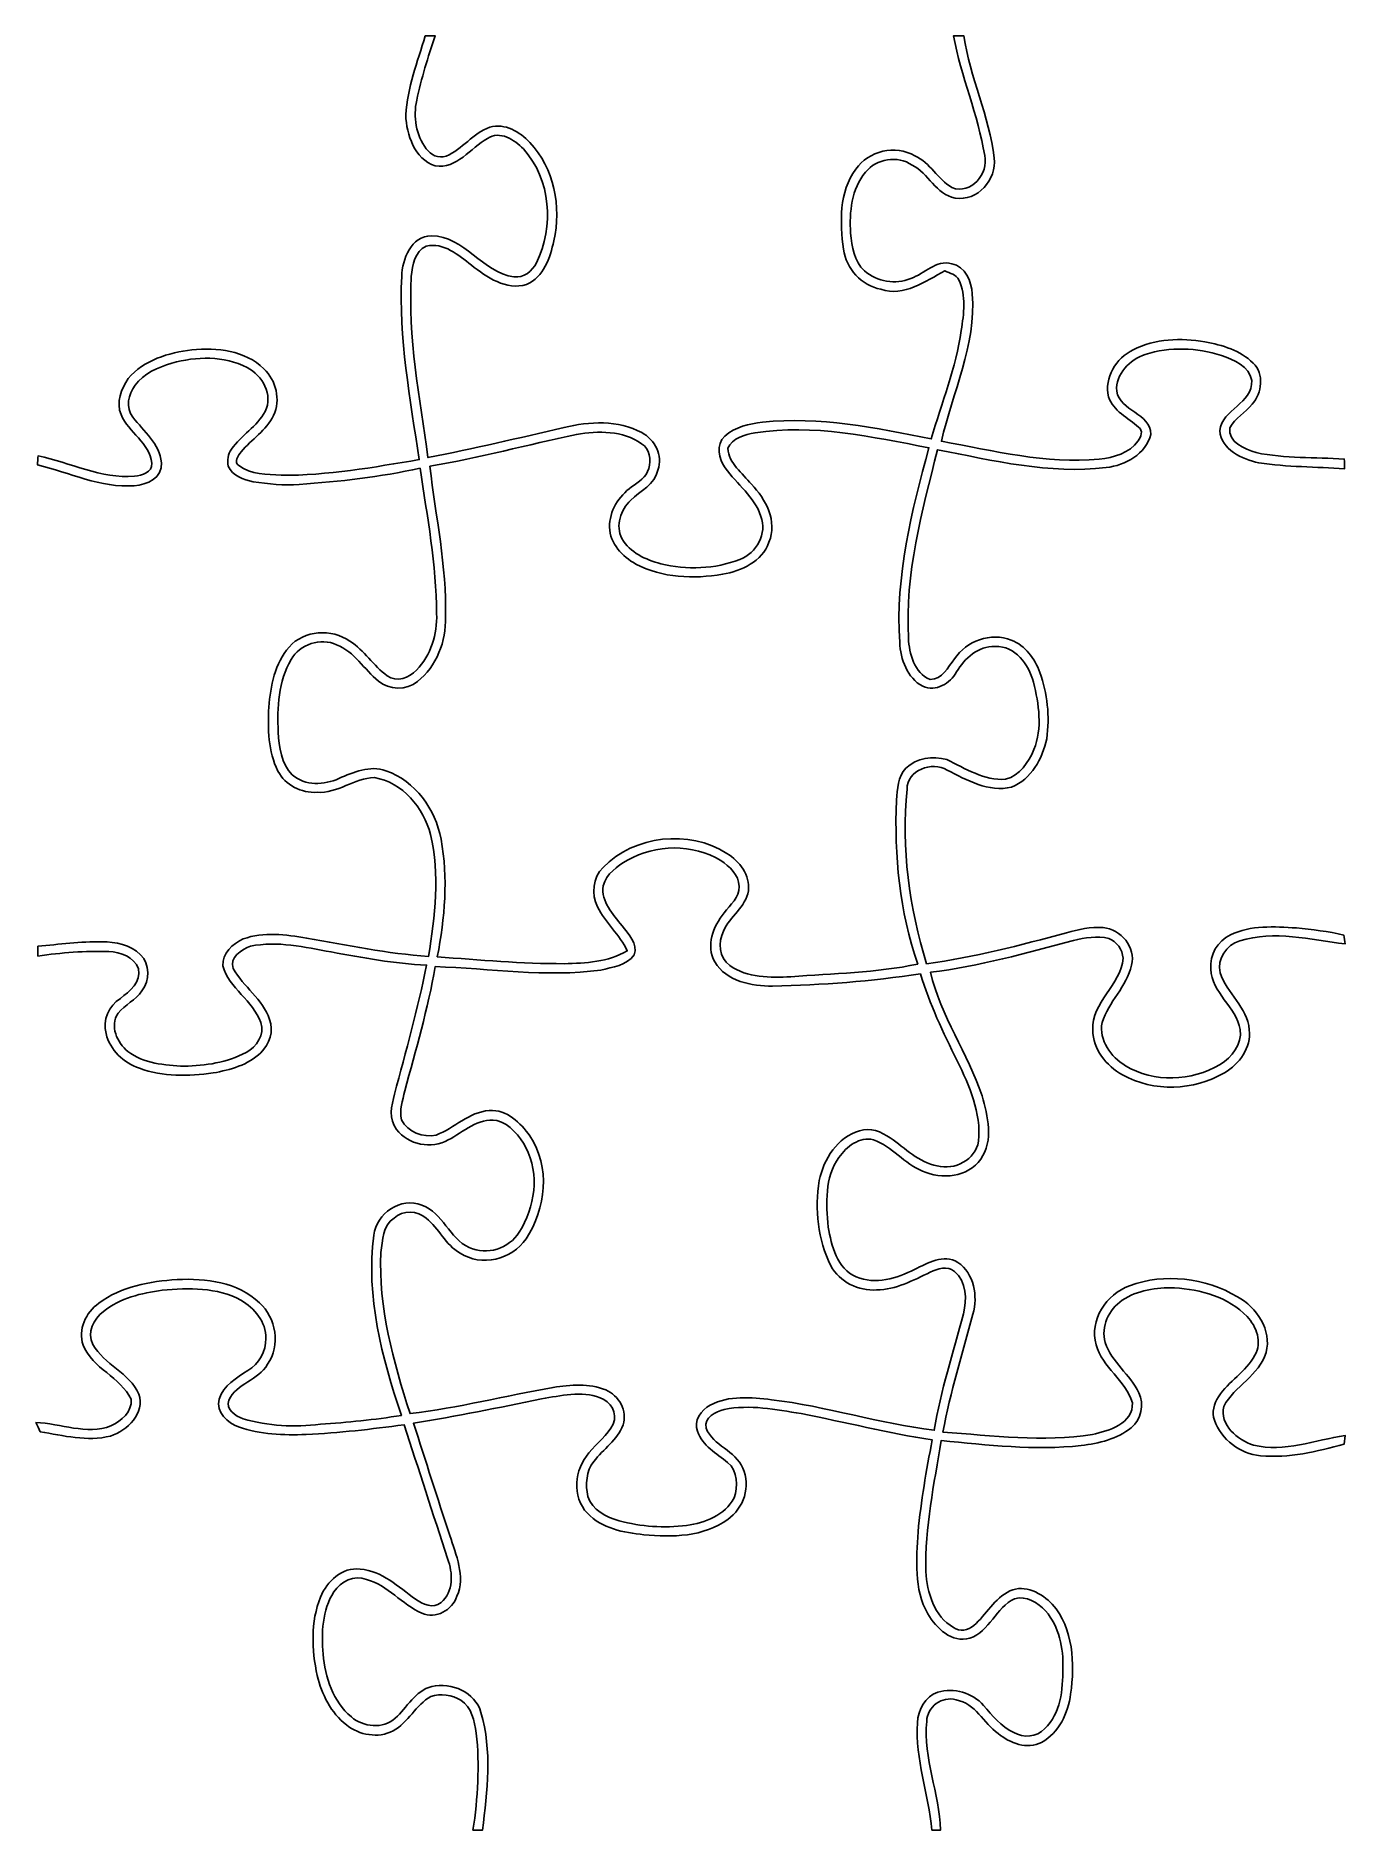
# Model space of a CAD drawing. Header units: centimetres. Extents: x -6.4 to 6.4, y -8.8 to 8.8.
import ezdxf

# ---------------------------------------------------------------- set-up
doc = ezdxf.new("R2010")
doc.units = ezdxf.units.CM
doc.header["$MEASUREMENT"] = 0
doc.layers.add('Camada 1', color=7, linetype='Continuous')

msp = doc.modelspace()

# ---------------------------------------------------------------- linework, layer by layer
at = {"layer": 'Camada 1'}
for points, knots in [([(-2.60456, 8.81944), (-2.60456, 8.81944), (-2.50718, 8.81944), (-2.50718, 8.81944), (-2.50718, 8.81944), (-2.57668, 8.6113), (-2.64407, 8.40139), (-2.68887, 8.1862), (-2.68887, 8.1862), (-2.72415, 8.02393), (-2.69592, 7.84365), (-2.59503, 7.7096), (-2.59503, 7.7096), (-2.55164, 7.64928), (-2.47368, 7.60942), (-2.39994, 7.63834), (-2.39994, 7.63834), (-2.23872, 7.70395), (-2.13606, 7.86377), (-1.97026, 7.92056), (-1.97026, 7.92056), (-1.82138, 7.96572), (-1.67604, 7.87541), (-1.57656, 7.77168), (-1.57656, 7.77168), (-1.33772, 7.51699), (-1.2633, 7.13951), (-1.3409, 6.80402), (-1.3409, 6.80402), (-1.37583, 6.63928), (-1.43932, 6.44666), (-1.60867, 6.37645), (-1.60867, 6.37645), (-1.81115, 6.31401), (-2.00025, 6.44701), (-2.15089, 6.5666), (-2.15089, 6.5666), (-2.27824, 6.66291), (-2.42322, 6.79238), (-2.59574, 6.75286), (-2.59574, 6.75286), (-2.70686, 6.70172), (-2.73473, 6.56554), (-2.74179, 6.45512), (-2.74179, 6.45512), (-2.77566, 5.85611), (-2.65959, 5.26379), (-2.57844, 4.67325), (-2.57844, 4.67325), (-2.13006, 4.76179), (-1.68485, 4.86516), (-1.24001, 4.97028), (-1.24001, 4.97028), (-0.98953, 5.03025), (-0.70908, 5.04506), (-0.4759, 4.91878), (-0.4759, 4.91878), (-0.34748, 4.85069), (-0.26492, 4.6944), (-0.31679, 4.55153), (-0.31679, 4.55153), (-0.3489, 4.40937), (-0.49106, 4.34693), (-0.58632, 4.25343), (-0.58632, 4.25343), (-0.68474, 4.16065), (-0.73625, 4.00402), (-0.67098, 3.87809), (-0.67098, 3.87809), (-0.59407, 3.73803), (-0.43638, 3.671), (-0.28928, 3.63078), (-0.28928, 3.63078), (-0.03386, 3.56693), (0.24377, 3.57611), (0.4893, 3.67312), (0.4893, 3.67312), (0.65122, 3.73379), (0.75847, 3.92959), (0.69568, 4.09609), (0.69568, 4.09609), (0.63076, 4.28837), (0.45966, 4.41325), (0.34361, 4.57234), (0.34361, 4.57234), (0.27834, 4.65983), (0.25152, 4.80306), (0.33937, 4.88492), (0.33937, 4.88492), (0.43992, 4.97733), (0.58137, 5.00308), (0.71225, 5.02179), (0.71225, 5.02179), (1.27, 5.07787), (1.82597, 4.96922), (2.36996, 4.85668), (2.36996, 4.85668), (2.47085, 5.21194), (2.61267, 5.55695), (2.66522, 5.92454), (2.66522, 5.92454), (2.69027, 6.08824), (2.71463, 6.26497), (2.64195, 6.42055), (2.64195, 6.42055), (2.61584, 6.47381), (2.55164, 6.48441), (2.50401, 6.51016), (2.50401, 6.51016), (2.31245, 6.40644), (2.10361, 6.25193), (1.87359, 6.32812), (1.87359, 6.32812), (1.68239, 6.36798), (1.53387, 6.52885), (1.50636, 6.72182), (1.50636, 6.72182), (1.47179, 6.98534), (1.46261, 7.28345), (1.62806, 7.50817), (1.62806, 7.50817), (1.7526, 7.68772), (2.0186, 7.75616), (2.20802, 7.63939), (2.20802, 7.63939), (2.36007, 7.57273), (2.43451, 7.41079), (2.57315, 7.32754), (2.57315, 7.32754), (2.76189, 7.25594), (2.93582, 7.46407), (2.89524, 7.64329), (2.89524, 7.64329), (2.82857, 8.04403), (2.66417, 8.42044), (2.58833, 8.81944), (2.58833, 8.81944), (2.58833, 8.81944), (2.69168, 8.81944), (2.69168, 8.81944), (2.69168, 8.81944), (2.74567, 8.41021), (2.94357, 8.03133), (2.98732, 7.61929), (2.98732, 7.61929), (3.0159, 7.40728), (2.82397, 7.18889), (2.60456, 7.22558), (2.60456, 7.22558), (2.41335, 7.25735), (2.34597, 7.47077), (2.18122, 7.54979), (2.18122, 7.54979), (2.03834, 7.64645), (1.83161, 7.61259), (1.72366, 7.47994), (1.72366, 7.47994), (1.58362, 7.3159), (1.56457, 7.08659), (1.57726, 6.87987), (1.57726, 6.87987), (1.58891, 6.74899), (1.61113, 6.60259), (1.71309, 6.5084), (1.71309, 6.5084), (1.83797, 6.40644), (2.0186, 6.36763), (2.16887, 6.43502), (2.16887, 6.43502), (2.30504, 6.47982), (2.41582, 6.62164), (2.57174, 6.58001), (2.57174, 6.58001), (2.70651, 6.55355), (2.76472, 6.40574), (2.77283, 6.28297), (2.77283, 6.28297), (2.81164, 5.77885), (2.58056, 5.31388), (2.46909, 4.83446), (2.46909, 4.83446), (2.98167, 4.74203), (3.49708, 4.60833), (4.02201, 4.65878), (4.02201, 4.65878), (4.16277, 4.67325), (4.31765, 4.71664), (4.40336, 4.8387), (4.40336, 4.8387), (4.43123, 4.87644), (4.45664, 4.93959), (4.40796, 4.9724), (4.40796, 4.9724), (4.306, 5.0673), (4.15748, 5.12938), (4.11232, 5.27156), (4.11232, 5.27156), (4.06822, 5.45923), (4.18711, 5.65255), (4.35468, 5.73369), (4.35468, 5.73369), (4.57129, 5.84164), (4.82528, 5.85294), (5.06024, 5.81096), (5.06024, 5.81096), (5.23063, 5.78026), (5.40702, 5.72664), (5.53402, 5.60351), (5.53402, 5.60351), (5.64409, 5.49697), (5.62186, 5.30684), (5.5252, 5.19888), (5.5252, 5.19888), (5.45994, 5.11457), (5.35622, 5.06236), (5.30506, 4.9678), (5.30506, 4.9678), (5.28143, 4.82494), (5.45394, 4.75791), (5.56436, 4.72263), (5.56436, 4.72263), (5.84834, 4.66231), (6.14186, 4.67783), (6.43078, 4.65983), (6.43078, 4.65983), (6.43149, 4.63585), (6.43325, 4.58786), (6.43395, 4.56388), (6.43395, 4.56388), (6.15244, 4.58116), (5.86846, 4.58223), (5.5887, 4.62173), (5.5887, 4.62173), (5.42783, 4.66054), (5.21794, 4.74768), (5.20664, 4.93959), (5.20664, 4.93959), (5.22958, 5.1495), (5.53225, 5.20417), (5.51992, 5.43277), (5.51992, 5.43277), (5.49909, 5.57354), (5.3407, 5.6335), (5.22252, 5.67725), (5.22252, 5.67725), (4.98228, 5.75274), (4.71487, 5.76757), (4.47392, 5.68642), (4.47392, 5.68642), (4.32082, 5.63774), (4.18112, 5.49556), (4.19276, 5.32659), (4.19276, 5.32659), (4.22768, 5.12938), (4.52366, 5.11104), (4.52825, 4.9022), (4.52825, 4.9022), (4.48098, 4.70712), (4.27672, 4.59846), (4.09046, 4.57553), (4.09046, 4.57553), (3.5306, 4.5099), (2.9778, 4.64361), (2.4324, 4.75156), (2.4324, 4.75156), (2.27646, 4.14689), (2.11208, 3.52989), (2.14558, 2.89984), (2.14558, 2.89984), (2.15477, 2.74601), (2.19886, 2.55588), (2.35937, 2.49344), (2.35937, 2.49344), (2.47826, 2.49237), (2.534, 2.61408), (2.5982, 2.6938), (2.5982, 2.6938), (2.71356, 2.87197), (2.95697, 2.9598), (3.1563, 2.87867), (3.1563, 2.87867), (3.29494, 2.82645), (3.38632, 2.69628), (3.43746, 2.56258), (3.43746, 2.56258), (3.51296, 2.35513), (3.53518, 2.12794), (3.50519, 1.90958), (3.50519, 1.90958), (3.46392, 1.7145), (3.35244, 1.512), (3.15948, 1.43369), (3.15948, 1.43369), (2.93334, 1.37936), (2.72026, 1.50424), (2.52518, 1.60126), (2.52518, 1.60126), (2.37842, 1.69087), (2.13006, 1.60301), (2.13147, 1.41286), (2.13147, 1.41286), (2.07362, 0.83609), (2.15265, 0.24906), (2.32445, -0.30302), (2.32445, -0.30302), (2.79047, -0.23917), (3.2466, -0.121), (3.69958, 0.00316), (3.69958, 0.00316), (3.81706, 0.03281), (3.937, 0.06419), (4.05906, 0.05291), (4.05906, 0.05291), (4.23298, 0.03951), (4.38502, -0.14216), (4.33987, -0.31679), (4.33987, -0.31679), (4.29224, -0.52775), (4.11232, -0.67592), (4.04953, -0.88018), (4.04953, -0.88018), (4.01672, -1.05516), (4.13597, -1.21708), (4.27813, -1.30493), (4.27813, -1.30493), (4.5586, -1.4725), (4.93041, -1.46085), (5.20876, -1.29329), (5.20876, -1.29329), (5.32694, -1.22344), (5.425, -1.09326), (5.40737, -0.94967), (5.40737, -0.94967), (5.36857, -0.7246), (5.12514, -0.58914), (5.1188, -0.35418), (5.1188, -0.35418), (5.10329, -0.21483), (5.18617, -0.07937), (5.31035, -0.01939), (5.31035, -0.01939), (5.51074, 0.07972), (5.7425, 0.06173), (5.95911, 0.05009), (5.95911, 0.05009), (6.1154, 0.03174), (6.2745, 0.01975), (6.42691, -0.02222), (6.42691, -0.02222), (6.42972, -0.04339), (6.43573, -0.08573), (6.43854, -0.10688), (6.43854, -0.10688), (6.0974, -0.06526), (5.7418, 0.02892), (5.40349, -0.07832), (5.40349, -0.07832), (5.2712, -0.11535), (5.17771, -0.25435), (5.21053, -0.39158), (5.21053, -0.39158), (5.27227, -0.59443), (5.47899, -0.73025), (5.49627, -0.95037), (5.49627, -0.95037), (5.5178, -1.12818), (5.39715, -1.28729), (5.25144, -1.37407), (5.25144, -1.37407), (4.95194, -1.55256), (4.55577, -1.56491), (4.25026, -1.39452), (4.25026, -1.39452), (4.09151, -1.30562), (3.95676, -1.14299), (3.95746, -0.95355), (3.95746, -0.95355), (3.94299, -0.67909), (4.23438, -0.51293), (4.25591, -0.24765), (4.25591, -0.24765), (4.25026, -0.1651), (4.19347, -0.08254), (4.1148, -0.05291), (4.1148, -0.05291), (4.00015, -0.02575), (3.88055, -0.04621), (3.76765, -0.07338), (3.76765, -0.07338), (3.30412, -0.19719), (2.8402, -0.32878), (2.36255, -0.38593), (2.36255, -0.38593), (2.46486, -0.81704), (2.73015, -1.18356), (2.86878, -1.6009), (2.86878, -1.6009), (2.92559, -1.79987), (2.98555, -2.0387), (2.85608, -2.22355), (2.85608, -2.22355), (2.73085, -2.40276), (2.47261, -2.42639), (2.28458, -2.34138), (2.28458, -2.34138), (2.10502, -2.26764), (1.98366, -2.10043), (1.80233, -2.032), (1.80233, -2.032), (1.66334, -1.99813), (1.53775, -2.10078), (1.4619, -2.20661), (1.4619, -2.20661), (1.32009, -2.40312), (1.33597, -2.661), (1.35607, -2.89031), (1.35607, -2.89031), (1.39064, -3.07445), (1.4418, -3.29847), (1.63159, -3.38137), (1.63159, -3.38137), (1.82068, -3.45756), (2.03234, -3.39794), (2.2052, -3.30658), (2.2052, -3.30658), (2.33469, -3.24696), (2.49096, -3.151), (2.63102, -3.23778), (2.63102, -3.23778), (2.79223, -3.34785), (2.82999, -3.56904), (2.77917, -3.74791), (2.77917, -3.74791), (2.67652, -4.13244), (2.55798, -4.51379), (2.48532, -4.90573), (2.48532, -4.90573), (2.9732, -4.941), (3.46709, -5.00732), (3.95393, -4.92972), (3.95393, -4.92972), (4.11621, -4.89408), (4.35821, -4.82458), (4.34728, -4.61751), (4.34728, -4.61751), (4.27989, -4.39844), (4.052, -4.27214), (3.99167, -4.04847), (3.99167, -4.04847), (3.92077, -3.80541), (4.09222, -3.5507), (4.31977, -3.46816), (4.31977, -3.46816), (4.66302, -3.33798), (5.06552, -3.3916), (5.37986, -3.5754), (5.37986, -3.5754), (5.56753, -3.68335), (5.72135, -3.90031), (5.66137, -4.12503), (5.66137, -4.12503), (5.59257, -4.3501), (5.35199, -4.45311), (5.24544, -4.65349), (5.24544, -4.65349), (5.20276, -4.83305), (5.3802, -4.98792), (5.53826, -5.03344), (5.53826, -5.03344), (5.84022, -5.10998), (6.1415, -4.98369), (6.43854, -4.93959), (6.43854, -4.93959), (6.43854, -4.93959), (6.42902, -5.02425), (6.42902, -5.02425), (6.42902, -5.02425), (6.16196, -5.09658), (5.88503, -5.16573), (5.60634, -5.13891), (5.60634, -5.13891), (5.40597, -5.12197), (5.22076, -4.98016), (5.15479, -4.79), (5.15479, -4.79), (5.12375, -4.7124), (5.15126, -4.62704), (5.19324, -4.5593), (5.19324, -4.5593), (5.29271, -4.40584), (5.46593, -4.31375), (5.55237, -4.15042), (5.55237, -4.15042), (5.62468, -4.02554), (5.56823, -3.86785), (5.47441, -3.77119), (5.47441, -3.77119), (5.29201, -3.57752), (5.01755, -3.5066), (4.76037, -3.48721), (4.76037, -3.48721), (4.58364, -3.48297), (4.39666, -3.51084), (4.24709, -3.61102), (4.24709, -3.61102), (4.1148, -3.69851), (4.03647, -3.87068), (4.07987, -4.02695), (4.07987, -4.02695), (4.14443, -4.21922), (4.32435, -4.33987), (4.41042, -4.51979), (4.41042, -4.51979), (4.46369, -4.63479), (4.43583, -4.78225), (4.33599, -4.86304), (4.33599, -4.86304), (4.1984, -4.97662), (4.01672, -5.0158), (3.84457, -5.03977), (3.84457, -5.03977), (3.3849, -5.08706), (2.92347, -5.03519), (2.46591, -4.98968), (2.46591, -4.98968), (2.40064, -5.41655), (2.30399, -5.84341), (2.31705, -6.27803), (2.31705, -6.27803), (2.32798, -6.48475), (2.39923, -6.71759), (2.58867, -6.828), (2.58867, -6.828), (2.65007, -6.87246), (2.73297, -6.85587), (2.78765, -6.80895), (2.78765, -6.80895), (2.91217, -6.70243), (2.98944, -6.54085), (3.14254, -6.46782), (3.14254, -6.46782), (3.29035, -6.39833), (3.45722, -6.49145), (3.55988, -6.59906), (3.55988, -6.59906), (3.76765, -6.83894), (3.78319, -7.18185), (3.74015, -7.48205), (3.74015, -7.48205), (3.71615, -7.66938), (3.62479, -7.862), (3.45439, -7.95689), (3.45439, -7.95689), (3.31152, -8.03205), (3.1443, -7.96254), (3.02718, -7.87082), (3.02718, -7.87082), (2.88395, -7.76639), (2.80458, -7.57166), (2.61408, -7.53921), (2.61408, -7.53921), (2.47473, -7.49723), (2.33009, -7.60659), (2.32516, -7.75017), (2.32516, -7.75017), (2.29305, -8.11354), (2.44722, -8.45889), (2.46203, -8.81944), (2.46203, -8.81944), (2.46203, -8.81944), (2.37596, -8.81944), (2.37596, -8.81944), (2.37596, -8.81944), (2.34209, -8.46561), (2.21085, -8.1227), (2.23485, -7.76357), (2.23485, -7.76357), (2.23697, -7.63658), (2.31034, -7.50639), (2.43416, -7.463), (2.43416, -7.463), (2.59291, -7.41539), (2.77424, -7.46865), (2.88361, -7.59283), (2.88361, -7.59283), (2.9711, -7.69267), (3.05647, -7.80167), (3.18028, -7.85988), (3.18028, -7.85988), (3.27589, -7.9135), (3.40818, -7.90857), (3.48402, -7.8225), (3.48402, -7.8225), (3.64455, -7.67221), (3.66394, -7.43761), (3.6636, -7.23089), (3.6636, -7.23089), (3.6703, -7.03121), (3.62795, -6.81884), (3.49425, -6.66396), (3.49425, -6.66396), (3.41841, -6.58354), (3.30412, -6.5105), (3.18981, -6.54543), (3.18981, -6.54543), (3.00531, -6.62905), (2.94464, -6.86576), (2.7499, -6.93278), (2.7499, -6.93278), (2.57104, -6.98253), (2.41935, -6.83436), (2.3361, -6.69361), (2.3361, -6.69361), (2.19533, -6.44983), (2.22637, -6.15772), (2.23979, -5.88856), (2.23979, -5.88856), (2.27083, -5.58517), (2.32056, -5.28319), (2.37949, -4.98403), (2.37949, -4.98403), (1.94592, -4.91771), (1.52047, -4.80764), (1.08973, -4.7251), (1.08973, -4.7251), (0.84172, -4.68277), (0.58525, -4.63373), (0.33479, -4.68383), (0.33479, -4.68383), (0.25082, -4.70712), (0.13299, -4.76074), (0.15699, -4.86798), (0.15699, -4.86798), (0.22506, -5.0426), (0.4452, -5.08811), (0.51752, -5.25992), (0.51752, -5.25992), (0.59831, -5.43736), (0.52563, -5.65643), (0.36865, -5.76615), (0.36865, -5.76615), (0.13263, -5.93653), (-0.17709, -5.94289), (-0.45578, -5.91572), (-0.45578, -5.91572), (-0.65263, -5.89526), (-0.86888, -5.85399), (-1.01106, -5.70442), (-1.01106, -5.70442), (-1.16416, -5.54426), (-1.13841, -5.26873), (-0.99518, -5.11069), (-0.99518, -5.11069), (-0.91756, -5.01438), (-0.8128, -4.93854), (-0.756, -4.82706), (-0.756, -4.82706), (-0.71191, -4.72157), (-0.78176, -4.60233), (-0.88511, -4.56847), (-0.88511, -4.56847), (-1.07138, -4.50074), (-1.27212, -4.5473), (-1.46049, -4.58082), (-1.46049, -4.58082), (-1.87959, -4.66548), (-2.2987, -4.75156), (-2.72097, -4.81929), (-2.72097, -4.81929), (-2.59891, -5.18653), (-2.48673, -5.55659), (-2.36185, -5.92278), (-2.36185, -5.92278), (-2.30363, -6.11399), (-2.20732, -6.32249), (-2.2927, -6.52073), (-2.2927, -6.52073), (-2.33927, -6.65585), (-2.50119, -6.7497), (-2.63735, -6.68548), (-2.63735, -6.68548), (-2.83491, -6.60259), (-2.97074, -6.41068), (-3.18347, -6.35528), (-3.18347, -6.35528), (-3.30341, -6.30765), (-3.43712, -6.37433), (-3.50273, -6.4777), (-3.50273, -6.4777), (-3.61914, -6.65762), (-3.62513, -6.88304), (-3.60927, -7.09012), (-3.60927, -7.09012), (-3.58598, -7.3166), (-3.51437, -7.55755), (-3.33128, -7.70643), (-3.33128, -7.70643), (-3.21486, -7.80732), (-3.01871, -7.82813), (-2.90054, -7.71983), (-2.90054, -7.71983), (-2.782, -7.61471), (-2.7044, -7.44996), (-2.5407, -7.40621), (-2.5407, -7.40621), (-2.34772, -7.36458), (-2.11313, -7.4609), (-2.05668, -7.66268), (-2.05668, -7.66268), (-1.94627, -8.03839), (-1.99354, -8.43704), (-2.04152, -8.81944), (-2.04152, -8.81944), (-2.04152, -8.81944), (-2.13571, -8.81944), (-2.13571, -8.81944), (-2.13571, -8.81944), (-2.08667, -8.50406), (-2.06833, -8.18232), (-2.10326, -7.86482), (-2.10326, -7.86482), (-2.12124, -7.747), (-2.147, -7.61083), (-2.25495, -7.54203), (-2.25495, -7.54203), (-2.34244, -7.49229), (-2.45321, -7.47289), (-2.54987, -7.50464), (-2.54987, -7.50464), (-2.69804, -7.58859), (-2.77035, -7.76216), (-2.92099, -7.84472), (-2.92099, -7.84472), (-3.06775, -7.91986), (-3.25225, -7.88563), (-3.37925, -7.78581), (-3.37925, -7.78581), (-3.53201, -7.66762), (-3.62196, -7.48488), (-3.66642, -7.30037), (-3.66642, -7.30037), (-3.72215, -7.04673), (-3.73238, -6.77367), (-3.63466, -6.5285), (-3.63466, -6.5285), (-3.57046, -6.37504), (-3.42265, -6.23111), (-3.24414, -6.25333), (-3.24414, -6.25333), (-3.0286, -6.26921), (-2.86773, -6.42902), (-2.70121, -6.54861), (-2.70121, -6.54861), (-2.63031, -6.59765), (-2.52623, -6.6488), (-2.44968, -6.58318), (-2.44968, -6.58318), (-2.32375, -6.47805), (-2.33221, -6.29072), (-2.38548, -6.15032), (-2.38548, -6.15032), (-2.52871, -5.71183), (-2.66876, -5.27227), (-2.81305, -4.83446), (-2.81305, -4.83446), (-3.13265, -4.87715), (-3.45298, -4.91559), (-3.77506, -4.93041), (-3.77506, -4.93041), (-3.99837, -4.93854), (-4.22697, -4.92901), (-4.44005, -4.85634), (-4.44005, -4.85634), (-4.55048, -4.81753), (-4.66124, -4.70992), (-4.63055, -4.58257), (-4.63055, -4.58257), (-4.58716, -4.44746), (-4.45981, -4.37339), (-4.34728, -4.30176), (-4.34728, -4.30176), (-4.24003, -4.23545), (-4.1656, -4.11339), (-4.173, -3.98533), (-4.173, -3.98533), (-4.1663, -3.82376), (-4.28412, -3.68687), (-4.41713, -3.61102), (-4.41713, -3.61102), (-4.65172, -3.48085), (-4.93077, -3.48896), (-5.18971, -3.51155), (-5.18971, -3.51155), (-5.39326, -3.53871), (-5.60528, -3.58985), (-5.76896, -3.72004), (-5.76896, -3.72004), (-5.86317, -3.79377), (-5.93443, -3.92888), (-5.87162, -4.04424), (-5.87162, -4.04424), (-5.76262, -4.2432), (-5.51461, -4.32257), (-5.41901, -4.53214), (-5.41901, -4.53214), (-5.35515, -4.72227), (-5.53402, -4.88984), (-5.69982, -4.94524), (-5.69982, -4.94524), (-5.92771, -5.00203), (-6.16303, -4.94205), (-6.38915, -4.90255), (-6.38915, -4.90255), (-6.40009, -4.88032), (-6.4216, -4.83517), (-6.43254, -4.81259), (-6.43254, -4.81259), (-6.18701, -4.8207), (-5.93619, -4.93713), (-5.69453, -4.84575), (-5.69453, -4.84575), (-5.5954, -4.79882), (-5.48145, -4.70393), (-5.49697, -4.58435), (-5.49697, -4.58435), (-5.60034, -4.36386), (-5.87587, -4.28201), (-5.96759, -4.05236), (-5.96759, -4.05236), (-6.02333, -3.8989), (-5.94077, -3.72991), (-5.81447, -3.63926), (-5.81447, -3.63926), (-5.59364, -3.47556), (-5.31247, -3.42299), (-5.04401, -3.40713), (-5.04401, -3.40713), (-4.76215, -3.39336), (-4.44746, -3.43076), (-4.23438, -3.63466), (-4.23438, -3.63466), (-4.0707, -3.78529), (-4.02449, -4.05341), (-4.15466, -4.23969), (-4.15466, -4.23969), (-4.24461, -4.39632), (-4.45876, -4.42665), (-4.53636, -4.59281), (-4.53636, -4.59281), (-4.56847, -4.68417), (-4.46899, -4.7498), (-4.39525, -4.77626), (-4.39525, -4.77626), (-4.14972, -4.84645), (-3.88937, -4.86197), (-3.63607, -4.83022), (-3.63607, -4.83022), (-3.36937, -4.81117), (-3.10303, -4.78579), (-2.83915, -4.74203), (-2.83915, -4.74203), (-3.03106, -4.17547), (-3.19017, -3.57328), (-3.11043, -2.9711), (-3.11043, -2.9711), (-3.08575, -2.75449), (-2.84409, -2.59257), (-2.63701, -2.67545), (-2.63701, -2.67545), (-2.42887, -2.75096), (-2.36996, -3.00214), (-2.17204, -3.09245), (-2.17204, -3.09245), (-1.99955, -3.17358), (-1.78047, -3.10161), (-1.68063, -2.94145), (-1.68063, -2.94145), (-1.52681, -2.6984), (-1.47708, -2.37101), (-1.61536, -2.1096), (-1.61536, -2.1096), (-1.67781, -1.99495), (-1.77024, -1.87854), (-1.90146, -1.84326), (-1.90146, -1.84326), (-2.08562, -1.81256), (-2.22778, -1.95615), (-2.37878, -2.03412), (-2.37878, -2.03412), (-2.54282, -2.12865), (-2.77283, -2.0828), (-2.88642, -1.93145), (-2.88642, -1.93145), (-2.96615, -1.83056), (-2.93792, -1.69791), (-2.90724, -1.58433), (-2.90724, -1.58433), (-2.79576, -1.16275), (-2.67616, -0.74329), (-2.5915, -0.31503), (-2.5915, -0.31503), (-2.90795, -0.30339), (-3.21944, -0.24095), (-3.5306, -0.18661), (-3.5306, -0.18661), (-3.79024, -0.13794), (-4.05835, -0.07584), (-4.32187, -0.12982), (-4.32187, -0.12982), (-4.40972, -0.15909), (-4.5346, -0.2427), (-4.49192, -0.34924), (-4.49192, -0.34924), (-4.39313, -0.52951), (-4.20299, -0.64947), (-4.13631, -0.84912), (-4.13631, -0.84912), (-4.09117, -0.96273), (-4.13666, -1.0929), (-4.21957, -1.17651), (-4.21957, -1.17651), (-4.34622, -1.29716), (-4.52191, -1.34549), (-4.68982, -1.37583), (-4.68982, -1.37583), (-4.93006, -1.41005), (-5.18371, -1.41286), (-5.41479, -1.32961), (-5.41479, -1.32961), (-5.56894, -1.27635), (-5.70442, -1.15147), (-5.74216, -0.98918), (-5.74216, -0.98918), (-5.78097, -0.85865), (-5.715, -0.71366), (-5.6021, -0.6424), (-5.6021, -0.6424), (-5.50862, -0.57572), (-5.39715, -0.47978), (-5.42325, -0.35136), (-5.42325, -0.35136), (-5.47017, -0.23671), (-5.59859, -0.18379), (-5.71534, -0.18345), (-5.71534, -0.18345), (-5.94854, -0.17568), (-6.18208, -0.19261), (-6.41278, -0.22647), (-6.41278, -0.22647), (-6.41278, -0.19402), (-6.41278, -0.16228), (-6.41278, -0.13017), (-6.41278, -0.13017), (-6.20394, -0.11112), (-5.99475, -0.08361), (-5.7845, -0.08678), (-5.7845, -0.08678), (-5.64902, -0.08607), (-5.50087, -0.11289), (-5.40385, -0.21483), (-5.40385, -0.21483), (-5.3093, -0.30692), (-5.31176, -0.46743), (-5.39009, -0.56868), (-5.39009, -0.56868), (-5.45217, -0.65829), (-5.55519, -0.7066), (-5.62434, -0.78951), (-5.62434, -0.78951), (-5.71005, -0.91334), (-5.63386, -1.07879), (-5.52803, -1.16382), (-5.52803, -1.16382), (-5.37209, -1.2841), (-5.16536, -1.29962), (-4.97592, -1.30986), (-4.97592, -1.30986), (-4.76744, -1.30352), (-4.55117, -1.27599), (-4.36562, -1.17403), (-4.36562, -1.17403), (-4.26261, -1.11972), (-4.18041, -0.99942), (-4.22098, -0.88053), (-4.22098, -0.88053), (-4.29718, -0.66357), (-4.53354, -0.54609), (-4.59493, -0.32278), (-4.59493, -0.32278), (-4.6034, -0.20143), (-4.4965, -0.10407), (-4.39349, -0.05891), (-4.39349, -0.05891), (-4.19417, 0.01517), (-3.9751, -0.01763), (-3.77048, -0.04974), (-3.77048, -0.04974), (-3.3729, -0.12064), (-2.97602, -0.20214), (-2.57245, -0.23035), (-2.57245, -0.23035), (-2.5093, 0.16474), (-2.4585, 0.5736), (-2.5534, 0.96801), (-2.5534, 0.96801), (-2.62183, 1.23048), (-2.82575, 1.48307), (-3.10479, 1.52717), (-3.10479, 1.52717), (-3.3027, 1.52364), (-3.46638, 1.36947), (-3.66818, 1.38289), (-3.66818, 1.38289), (-3.82305, 1.37407), (-3.9811, 1.45204), (-4.05306, 1.59208), (-4.05306, 1.59208), (-4.14972, 1.7854), (-4.15254, 2.00942), (-4.14338, 2.22074), (-4.14338, 2.22074), (-4.12467, 2.4278), (-4.08445, 2.65077), (-3.94229, 2.81128), (-3.94229, 2.81128), (-3.79623, 2.98062), (-3.52424, 2.99366), (-3.3461, 2.86878), (-3.3461, 2.86878), (-3.20075, 2.78058), (-3.11643, 2.62395), (-2.9778, 2.52835), (-2.9778, 2.52835), (-2.8843, 2.46027), (-2.76331, 2.50895), (-2.69098, 2.58409), (-2.69098, 2.58409), (-2.54952, 2.72979), (-2.48425, 2.93863), (-2.49273, 3.13937), (-2.49273, 3.13937), (-2.49485, 3.61984), (-2.5848, 4.09468), (-2.65606, 4.56847), (-2.65606, 4.56847), (-3.04729, 4.48451), (-3.44594, 4.43723), (-3.84493, 4.40937), (-3.84493, 4.40937), (-3.99555, 4.39702), (-4.14725, 4.41325), (-4.29577, 4.43688), (-4.29577, 4.43688), (-4.38925, 4.45876), (-4.50037, 4.49297), (-4.5406, 4.58964), (-4.5406, 4.58964), (-4.55188, 4.64572), (-4.54589, 4.70887), (-4.51026, 4.7558), (-4.51026, 4.7558), (-4.41325, 4.89196), (-4.25874, 4.97945), (-4.17759, 5.12762), (-4.17759, 5.12762), (-4.09821, 5.2892), (-4.20582, 5.48323), (-4.35609, 5.55871), (-4.35609, 5.55871), (-4.58364, 5.67725), (-4.85527, 5.66844), (-5.09729, 5.6021), (-5.09729, 5.6021), (-5.23239, 5.56224), (-5.37069, 5.50016), (-5.45782, 5.3848), (-5.45782, 5.3848), (-5.52379, 5.29731), (-5.55342, 5.16395), (-5.47933, 5.07188), (-5.47933, 5.07188), (-5.37245, 4.93253), (-5.21475, 4.81047), (-5.19818, 4.6228), (-5.19818, 4.6228), (-5.18583, 4.47781), (-5.34246, 4.40265), (-5.46559, 4.39702), (-5.46559, 4.39702), (-5.79649, 4.37373), (-6.10164, 4.52649), (-6.41631, 4.60162), (-6.41631, 4.60162), (-6.4149, 4.62385), (-6.41208, 4.66865), (-6.41068, 4.69089), (-6.41068, 4.69089), (-6.09423, 4.62667), (-5.79332, 4.46193), (-5.4624, 4.49121), (-5.4624, 4.49121), (-5.39043, 4.49545), (-5.28389, 4.5272), (-5.29412, 4.61856), (-5.29412, 4.61856), (-5.31213, 4.82035), (-5.52343, 4.91949), (-5.59469, 5.09622), (-5.59469, 5.09622), (-5.64479, 5.21511), (-5.59681, 5.35164), (-5.52379, 5.45007), (-5.52379, 5.45007), (-5.37174, 5.63386), (-5.12692, 5.70547), (-4.89866, 5.73263), (-4.89866, 5.73263), (-4.65349, 5.75556), (-4.37549, 5.7284), (-4.19169, 5.54672), (-4.19169, 5.54672), (-4.06893, 5.43312), (-4.02412, 5.2405), (-4.09609, 5.08776), (-4.09609, 5.08776), (-4.16701, 4.9403), (-4.31236, 4.85352), (-4.41359, 4.73039), (-4.41359, 4.73039), (-4.44146, 4.69582), (-4.49403, 4.62915), (-4.43583, 4.59527), (-4.43583, 4.59527), (-4.3194, 4.50673), (-4.16102, 4.50956), (-4.02132, 4.49967), (-4.02132, 4.49967), (-3.56481, 4.49721), (-3.11255, 4.57834), (-2.66381, 4.6542), (-2.66381, 4.6542), (-2.75342, 5.25003), (-2.86597, 5.85011), (-2.83598, 6.45478), (-2.83598, 6.45478), (-2.83104, 6.62657), (-2.7446, 6.84917), (-2.54353, 6.85517), (-2.54353, 6.85517), (-2.21791, 6.84954), (-2.04505, 6.49639), (-1.73319, 6.44983), (-1.73319, 6.44983), (-1.63724, 6.43819), (-1.55117, 6.50733), (-1.50988, 6.58883), (-1.50988, 6.58883), (-1.33702, 6.94548), (-1.36735, 7.40867), (-1.64041, 7.70784), (-1.64041, 7.70784), (-1.72685, 7.79885), (-1.87113, 7.89235), (-1.99319, 7.81085), (-1.99319, 7.81085), (-2.16076, 7.71735), (-2.2934, 7.50851), (-2.50789, 7.54167), (-2.50789, 7.54167), (-2.71073, 7.61012), (-2.78799, 7.84718), (-2.79681, 8.04192), (-2.79681, 8.04192), (-2.78058, 8.31003), (-2.68111, 8.56403), (-2.60456, 8.81944)], [0, 0, 0, 0, 0.00338983, 0.00338983, 0.00338983, 0.00338983, 0.00677966, 0.00677966, 0.00677966, 0.00677966, 0.01016949, 0.01016949, 0.01016949, 0.01016949, 0.01355932, 0.01355932, 0.01355932, 0.01355932, 0.01694915, 0.01694915, 0.01694915, 0.01694915, 0.02033898, 0.02033898, 0.02033898, 0.02033898, 0.02372881, 0.02372881, 0.02372881, 0.02372881, 0.02711864, 0.02711864, 0.02711864, 0.02711864, 0.03050847, 0.03050847, 0.03050847, 0.03050847, 0.03389831, 0.03389831, 0.03389831, 0.03389831, 0.03728814, 0.03728814, 0.03728814, 0.03728814, 0.04067797, 0.04067797, 0.04067797, 0.04067797, 0.0440678, 0.0440678, 0.0440678, 0.0440678, 0.04745763, 0.04745763, 0.04745763, 0.04745763, 0.05084746, 0.05084746, 0.05084746, 0.05084746, 0.05423729, 0.05423729, 0.05423729, 0.05423729, 0.05762712, 0.05762712, 0.05762712, 0.05762712, 0.06101695, 0.06101695, 0.06101695, 0.06101695, 0.06440678, 0.06440678, 0.06440678, 0.06440678, 0.06779661, 0.06779661, 0.06779661, 0.06779661, 0.07118644, 0.07118644, 0.07118644, 0.07118644, 0.07457627, 0.07457627, 0.07457627, 0.07457627, 0.0779661, 0.0779661, 0.0779661, 0.0779661, 0.08135593, 0.08135593, 0.08135593, 0.08135593, 0.08474576, 0.08474576, 0.08474576, 0.08474576, 0.08813559, 0.08813559, 0.08813559, 0.08813559, 0.09152542, 0.09152542, 0.09152542, 0.09152542, 0.09491525, 0.09491525, 0.09491525, 0.09491525, 0.09830508, 0.09830508, 0.09830508, 0.09830508, 0.10169492, 0.10169492, 0.10169492, 0.10169492, 0.10508475, 0.10508475, 0.10508475, 0.10508475, 0.10847458, 0.10847458, 0.10847458, 0.10847458, 0.11186441, 0.11186441, 0.11186441, 0.11186441, 0.11525424, 0.11525424, 0.11525424, 0.11525424, 0.11864407, 0.11864407, 0.11864407, 0.11864407, 0.1220339, 0.1220339, 0.1220339, 0.1220339, 0.12542373, 0.12542373, 0.12542373, 0.12542373, 0.12881356, 0.12881356, 0.12881356, 0.12881356, 0.13220339, 0.13220339, 0.13220339, 0.13220339, 0.13559322, 0.13559322, 0.13559322, 0.13559322, 0.13898305, 0.13898305, 0.13898305, 0.13898305, 0.14237288, 0.14237288, 0.14237288, 0.14237288, 0.14576271, 0.14576271, 0.14576271, 0.14576271, 0.14915254, 0.14915254, 0.14915254, 0.14915254, 0.15254237, 0.15254237, 0.15254237, 0.15254237, 0.1559322, 0.1559322, 0.1559322, 0.1559322, 0.15932203, 0.15932203, 0.15932203, 0.15932203, 0.16271186, 0.16271186, 0.16271186, 0.16271186, 0.16610169, 0.16610169, 0.16610169, 0.16610169, 0.16949153, 0.16949153, 0.16949153, 0.16949153, 0.17288136, 0.17288136, 0.17288136, 0.17288136, 0.17627119, 0.17627119, 0.17627119, 0.17627119, 0.17966102, 0.17966102, 0.17966102, 0.17966102, 0.18305085, 0.18305085, 0.18305085, 0.18305085, 0.18644068, 0.18644068, 0.18644068, 0.18644068, 0.18983051, 0.18983051, 0.18983051, 0.18983051, 0.19322034, 0.19322034, 0.19322034, 0.19322034, 0.19661017, 0.19661017, 0.19661017, 0.19661017, 0.2, 0.2, 0.2, 0.2, 0.20338983, 0.20338983, 0.20338983, 0.20338983, 0.20677966, 0.20677966, 0.20677966, 0.20677966, 0.21016949, 0.21016949, 0.21016949, 0.21016949, 0.21355932, 0.21355932, 0.21355932, 0.21355932, 0.21694915, 0.21694915, 0.21694915, 0.21694915, 0.22033898, 0.22033898, 0.22033898, 0.22033898, 0.22372881, 0.22372881, 0.22372881, 0.22372881, 0.22711864, 0.22711864, 0.22711864, 0.22711864, 0.23050847, 0.23050847, 0.23050847, 0.23050847, 0.23389831, 0.23389831, 0.23389831, 0.23389831, 0.23728814, 0.23728814, 0.23728814, 0.23728814, 0.24067797, 0.24067797, 0.24067797, 0.24067797, 0.2440678, 0.2440678, 0.2440678, 0.2440678, 0.24745763, 0.24745763, 0.24745763, 0.24745763, 0.25084746, 0.25084746, 0.25084746, 0.25084746, 0.25423729, 0.25423729, 0.25423729, 0.25423729, 0.25762712, 0.25762712, 0.25762712, 0.25762712, 0.26101695, 0.26101695, 0.26101695, 0.26101695, 0.26440678, 0.26440678, 0.26440678, 0.26440678, 0.26779661, 0.26779661, 0.26779661, 0.26779661, 0.27118644, 0.27118644, 0.27118644, 0.27118644, 0.27457627, 0.27457627, 0.27457627, 0.27457627, 0.2779661, 0.2779661, 0.2779661, 0.2779661, 0.28135593, 0.28135593, 0.28135593, 0.28135593, 0.28474576, 0.28474576, 0.28474576, 0.28474576, 0.28813559, 0.28813559, 0.28813559, 0.28813559, 0.29152542, 0.29152542, 0.29152542, 0.29152542, 0.29491525, 0.29491525, 0.29491525, 0.29491525, 0.29830508, 0.29830508, 0.29830508, 0.29830508, 0.30169492, 0.30169492, 0.30169492, 0.30169492, 0.30508475, 0.30508475, 0.30508475, 0.30508475, 0.30847458, 0.30847458, 0.30847458, 0.30847458, 0.31186441, 0.31186441, 0.31186441, 0.31186441, 0.31525424, 0.31525424, 0.31525424, 0.31525424, 0.31864407, 0.31864407, 0.31864407, 0.31864407, 0.3220339, 0.3220339, 0.3220339, 0.3220339, 0.32542373, 0.32542373, 0.32542373, 0.32542373, 0.32881356, 0.32881356, 0.32881356, 0.32881356, 0.33220339, 0.33220339, 0.33220339, 0.33220339, 0.33559322, 0.33559322, 0.33559322, 0.33559322, 0.33898305, 0.33898305, 0.33898305, 0.33898305, 0.34237288, 0.34237288, 0.34237288, 0.34237288, 0.34576271, 0.34576271, 0.34576271, 0.34576271, 0.34915254, 0.34915254, 0.34915254, 0.34915254, 0.35254237, 0.35254237, 0.35254237, 0.35254237, 0.3559322, 0.3559322, 0.3559322, 0.3559322, 0.35932203, 0.35932203, 0.35932203, 0.35932203, 0.36271186, 0.36271186, 0.36271186, 0.36271186, 0.36610169, 0.36610169, 0.36610169, 0.36610169, 0.36949153, 0.36949153, 0.36949153, 0.36949153, 0.37288136, 0.37288136, 0.37288136, 0.37288136, 0.37627119, 0.37627119, 0.37627119, 0.37627119, 0.37966102, 0.37966102, 0.37966102, 0.37966102, 0.38305085, 0.38305085, 0.38305085, 0.38305085, 0.38644068, 0.38644068, 0.38644068, 0.38644068, 0.38983051, 0.38983051, 0.38983051, 0.38983051, 0.39322034, 0.39322034, 0.39322034, 0.39322034, 0.39661017, 0.39661017, 0.39661017, 0.39661017, 0.4, 0.4, 0.4, 0.4, 0.40338983, 0.40338983, 0.40338983, 0.40338983, 0.40677966, 0.40677966, 0.40677966, 0.40677966, 0.41016949, 0.41016949, 0.41016949, 0.41016949, 0.41355932, 0.41355932, 0.41355932, 0.41355932, 0.41694915, 0.41694915, 0.41694915, 0.41694915, 0.42033898, 0.42033898, 0.42033898, 0.42033898, 0.42372881, 0.42372881, 0.42372881, 0.42372881, 0.42711864, 0.42711864, 0.42711864, 0.42711864, 0.43050847, 0.43050847, 0.43050847, 0.43050847, 0.43389831, 0.43389831, 0.43389831, 0.43389831, 0.43728814, 0.43728814, 0.43728814, 0.43728814, 0.44067797, 0.44067797, 0.44067797, 0.44067797, 0.4440678, 0.4440678, 0.4440678, 0.4440678, 0.44745763, 0.44745763, 0.44745763, 0.44745763, 0.45084746, 0.45084746, 0.45084746, 0.45084746, 0.45423729, 0.45423729, 0.45423729, 0.45423729, 0.45762712, 0.45762712, 0.45762712, 0.45762712, 0.46101695, 0.46101695, 0.46101695, 0.46101695, 0.46440678, 0.46440678, 0.46440678, 0.46440678, 0.46779661, 0.46779661, 0.46779661, 0.46779661, 0.47118644, 0.47118644, 0.47118644, 0.47118644, 0.47457627, 0.47457627, 0.47457627, 0.47457627, 0.4779661, 0.4779661, 0.4779661, 0.4779661, 0.48135593, 0.48135593, 0.48135593, 0.48135593, 0.48474576, 0.48474576, 0.48474576, 0.48474576, 0.48813559, 0.48813559, 0.48813559, 0.48813559, 0.49152542, 0.49152542, 0.49152542, 0.49152542, 0.49491525, 0.49491525, 0.49491525, 0.49491525, 0.49830508, 0.49830508, 0.49830508, 0.49830508, 0.50169492, 0.50169492, 0.50169492, 0.50169492, 0.50508475, 0.50508475, 0.50508475, 0.50508475, 0.50847458, 0.50847458, 0.50847458, 0.50847458, 0.51186441, 0.51186441, 0.51186441, 0.51186441, 0.51525424, 0.51525424, 0.51525424, 0.51525424, 0.51864407, 0.51864407, 0.51864407, 0.51864407, 0.5220339, 0.5220339, 0.5220339, 0.5220339, 0.52542373, 0.52542373, 0.52542373, 0.52542373, 0.52881356, 0.52881356, 0.52881356, 0.52881356, 0.53220339, 0.53220339, 0.53220339, 0.53220339, 0.53559322, 0.53559322, 0.53559322, 0.53559322, 0.53898305, 0.53898305, 0.53898305, 0.53898305, 0.54237288, 0.54237288, 0.54237288, 0.54237288, 0.54576271, 0.54576271, 0.54576271, 0.54576271, 0.54915254, 0.54915254, 0.54915254, 0.54915254, 0.55254237, 0.55254237, 0.55254237, 0.55254237, 0.5559322, 0.5559322, 0.5559322, 0.5559322, 0.55932203, 0.55932203, 0.55932203, 0.55932203, 0.56271186, 0.56271186, 0.56271186, 0.56271186, 0.56610169, 0.56610169, 0.56610169, 0.56610169, 0.56949153, 0.56949153, 0.56949153, 0.56949153, 0.57288136, 0.57288136, 0.57288136, 0.57288136, 0.57627119, 0.57627119, 0.57627119, 0.57627119, 0.57966102, 0.57966102, 0.57966102, 0.57966102, 0.58305085, 0.58305085, 0.58305085, 0.58305085, 0.58644068, 0.58644068, 0.58644068, 0.58644068, 0.58983051, 0.58983051, 0.58983051, 0.58983051, 0.59322034, 0.59322034, 0.59322034, 0.59322034, 0.59661017, 0.59661017, 0.59661017, 0.59661017, 0.6, 0.6, 0.6, 0.6, 0.60338983, 0.60338983, 0.60338983, 0.60338983, 0.60677966, 0.60677966, 0.60677966, 0.60677966, 0.61016949, 0.61016949, 0.61016949, 0.61016949, 0.61355932, 0.61355932, 0.61355932, 0.61355932, 0.61694915, 0.61694915, 0.61694915, 0.61694915, 0.62033898, 0.62033898, 0.62033898, 0.62033898, 0.62372881, 0.62372881, 0.62372881, 0.62372881, 0.62711864, 0.62711864, 0.62711864, 0.62711864, 0.63050847, 0.63050847, 0.63050847, 0.63050847, 0.63389831, 0.63389831, 0.63389831, 0.63389831, 0.63728814, 0.63728814, 0.63728814, 0.63728814, 0.64067797, 0.64067797, 0.64067797, 0.64067797, 0.6440678, 0.6440678, 0.6440678, 0.6440678, 0.64745763, 0.64745763, 0.64745763, 0.64745763, 0.65084746, 0.65084746, 0.65084746, 0.65084746, 0.65423729, 0.65423729, 0.65423729, 0.65423729, 0.65762712, 0.65762712, 0.65762712, 0.65762712, 0.66101695, 0.66101695, 0.66101695, 0.66101695, 0.66440678, 0.66440678, 0.66440678, 0.66440678, 0.66779661, 0.66779661, 0.66779661, 0.66779661, 0.67118644, 0.67118644, 0.67118644, 0.67118644, 0.67457627, 0.67457627, 0.67457627, 0.67457627, 0.6779661, 0.6779661, 0.6779661, 0.6779661, 0.68135593, 0.68135593, 0.68135593, 0.68135593, 0.68474576, 0.68474576, 0.68474576, 0.68474576, 0.68813559, 0.68813559, 0.68813559, 0.68813559, 0.69152542, 0.69152542, 0.69152542, 0.69152542, 0.69491525, 0.69491525, 0.69491525, 0.69491525, 0.69830508, 0.69830508, 0.69830508, 0.69830508, 0.70169492, 0.70169492, 0.70169492, 0.70169492, 0.70508475, 0.70508475, 0.70508475, 0.70508475, 0.70847458, 0.70847458, 0.70847458, 0.70847458, 0.71186441, 0.71186441, 0.71186441, 0.71186441, 0.71525424, 0.71525424, 0.71525424, 0.71525424, 0.71864407, 0.71864407, 0.71864407, 0.71864407, 0.7220339, 0.7220339, 0.7220339, 0.7220339, 0.72542373, 0.72542373, 0.72542373, 0.72542373, 0.72881356, 0.72881356, 0.72881356, 0.72881356, 0.73220339, 0.73220339, 0.73220339, 0.73220339, 0.73559322, 0.73559322, 0.73559322, 0.73559322, 0.73898305, 0.73898305, 0.73898305, 0.73898305, 0.74237288, 0.74237288, 0.74237288, 0.74237288, 0.74576271, 0.74576271, 0.74576271, 0.74576271, 0.74915254, 0.74915254, 0.74915254, 0.74915254, 0.75254237, 0.75254237, 0.75254237, 0.75254237, 0.7559322, 0.7559322, 0.7559322, 0.7559322, 0.75932203, 0.75932203, 0.75932203, 0.75932203, 0.76271186, 0.76271186, 0.76271186, 0.76271186, 0.76610169, 0.76610169, 0.76610169, 0.76610169, 0.76949153, 0.76949153, 0.76949153, 0.76949153, 0.77288136, 0.77288136, 0.77288136, 0.77288136, 0.77627119, 0.77627119, 0.77627119, 0.77627119, 0.77966102, 0.77966102, 0.77966102, 0.77966102, 0.78305085, 0.78305085, 0.78305085, 0.78305085, 0.78644068, 0.78644068, 0.78644068, 0.78644068, 0.78983051, 0.78983051, 0.78983051, 0.78983051, 0.79322034, 0.79322034, 0.79322034, 0.79322034, 0.79661017, 0.79661017, 0.79661017, 0.79661017, 0.8, 0.8, 0.8, 0.8, 0.80338983, 0.80338983, 0.80338983, 0.80338983, 0.80677966, 0.80677966, 0.80677966, 0.80677966, 0.81016949, 0.81016949, 0.81016949, 0.81016949, 0.81355932, 0.81355932, 0.81355932, 0.81355932, 0.81694915, 0.81694915, 0.81694915, 0.81694915, 0.82033898, 0.82033898, 0.82033898, 0.82033898, 0.82372881, 0.82372881, 0.82372881, 0.82372881, 0.82711864, 0.82711864, 0.82711864, 0.82711864, 0.83050847, 0.83050847, 0.83050847, 0.83050847, 0.83389831, 0.83389831, 0.83389831, 0.83389831, 0.83728814, 0.83728814, 0.83728814, 0.83728814, 0.84067797, 0.84067797, 0.84067797, 0.84067797, 0.8440678, 0.8440678, 0.8440678, 0.8440678, 0.84745763, 0.84745763, 0.84745763, 0.84745763, 0.85084746, 0.85084746, 0.85084746, 0.85084746, 0.85423729, 0.85423729, 0.85423729, 0.85423729, 0.85762712, 0.85762712, 0.85762712, 0.85762712, 0.86101695, 0.86101695, 0.86101695, 0.86101695, 0.86440678, 0.86440678, 0.86440678, 0.86440678, 0.86779661, 0.86779661, 0.86779661, 0.86779661, 0.87118644, 0.87118644, 0.87118644, 0.87118644, 0.87457627, 0.87457627, 0.87457627, 0.87457627, 0.8779661, 0.8779661, 0.8779661, 0.8779661, 0.88135593, 0.88135593, 0.88135593, 0.88135593, 0.88474576, 0.88474576, 0.88474576, 0.88474576, 0.88813559, 0.88813559, 0.88813559, 0.88813559, 0.89152542, 0.89152542, 0.89152542, 0.89152542, 0.89491525, 0.89491525, 0.89491525, 0.89491525, 0.89830508, 0.89830508, 0.89830508, 0.89830508, 0.90169492, 0.90169492, 0.90169492, 0.90169492, 0.90508475, 0.90508475, 0.90508475, 0.90508475, 0.90847458, 0.90847458, 0.90847458, 0.90847458, 0.91186441, 0.91186441, 0.91186441, 0.91186441, 0.91525424, 0.91525424, 0.91525424, 0.91525424, 0.91864407, 0.91864407, 0.91864407, 0.91864407, 0.9220339, 0.9220339, 0.9220339, 0.9220339, 0.92542373, 0.92542373, 0.92542373, 0.92542373, 0.92881356, 0.92881356, 0.92881356, 0.92881356, 0.93220339, 0.93220339, 0.93220339, 0.93220339, 0.93559322, 0.93559322, 0.93559322, 0.93559322, 0.93898305, 0.93898305, 0.93898305, 0.93898305, 0.94237288, 0.94237288, 0.94237288, 0.94237288, 0.94576271, 0.94576271, 0.94576271, 0.94576271, 0.94915254, 0.94915254, 0.94915254, 0.94915254, 0.95254237, 0.95254237, 0.95254237, 0.95254237, 0.9559322, 0.9559322, 0.9559322, 0.9559322, 0.95932203, 0.95932203, 0.95932203, 0.95932203, 0.96271186, 0.96271186, 0.96271186, 0.96271186, 0.96610169, 0.96610169, 0.96610169, 0.96610169, 0.96949153, 0.96949153, 0.96949153, 0.96949153, 0.97288136, 0.97288136, 0.97288136, 0.97288136, 0.97627119, 0.97627119, 0.97627119, 0.97627119, 0.97966102, 0.97966102, 0.97966102, 0.97966102, 0.98305085, 0.98305085, 0.98305085, 0.98305085, 0.98644068, 0.98644068, 0.98644068, 0.98644068, 0.98983051, 0.98983051, 0.98983051, 0.98983051, 0.99322034, 0.99322034, 0.99322034, 0.99322034, 1, 1, 1, 1]), ([(0.37007, 4.76496), (0.37007, 4.76496), (0.37007, 4.76496), (0.37007, 4.76496), (0.37007, 4.76496), (0.37889, 4.6161), (0.51435, 4.52084), (0.60147, 4.41289), (0.60147, 4.41289), (0.74329, 4.26507), (0.86006, 4.04707), (0.7747, 3.8414), (0.7747, 3.8414), (0.70731, 3.64983), (0.50446, 3.55988), (0.3182, 3.52672), (0.3182, 3.52672), (0.03422, 3.47909), (-0.2741, 3.49003), (-0.53304, 3.62725), (-0.53304, 3.62725), (-0.66815, 3.69922), (-0.7888, 3.82834), (-0.79375, 3.98885), (-0.79375, 3.98885), (-0.79516, 4.14689), (-0.70309, 4.29577), (-0.57572, 4.38467), (-0.57572, 4.38467), (-0.51152, 4.43547), (-0.42862, 4.48062), (-0.40781, 4.56671), (-0.40781, 4.56671), (-0.38064, 4.65278), (-0.39899, 4.75721), (-0.4773, 4.81012), (-0.4773, 4.81012), (-0.66145, 4.93959), (-0.90452, 4.93888), (-1.11794, 4.9022), (-1.11794, 4.9022), (-1.59878, 4.79918), (-2.07432, 4.67184), (-2.55905, 4.58823), (-2.55905, 4.58823), (-2.50331, 4.09468), (-2.39182, 3.60503), (-2.40595, 3.10549), (-2.40595, 3.10549), (-2.39676, 2.86878), (-2.49344, 2.62149), (-2.68111, 2.47227), (-2.68111, 2.47227), (-2.79011, 2.38478), (-2.95768, 2.38619), (-3.06458, 2.47614), (-3.06458, 2.47614), (-3.20569, 2.59045), (-3.29952, 2.76542), (-3.47591, 2.8335), (-3.47591, 2.8335), (-3.63326, 2.90759), (-3.83857, 2.83951), (-3.92289, 2.68817), (-3.92289, 2.68817), (-4.04847, 2.47402), (-4.06118, 2.21684), (-4.05024, 1.97484), (-4.05024, 1.97484), (-4.04142, 1.82774), (-4.02025, 1.66441), (-3.91195, 1.55397), (-3.91195, 1.55397), (-3.78636, 1.44497), (-3.59798, 1.45308), (-3.45369, 1.5187), (-3.45369, 1.5187), (-3.31011, 1.58291), (-3.14888, 1.65028), (-2.99084, 1.59561), (-2.99084, 1.59561), (-2.70369, 1.49436), (-2.50296, 1.21637), (-2.44968, 0.92216), (-2.44968, 0.92216), (-2.37771, 0.5401), (-2.41229, 0.14534), (-2.48603, -0.23388), (-2.48603, -0.23388), (-2.07081, -0.26563), (-1.65488, -0.30232), (-1.23825, -0.30161), (-1.23825, -0.30161), (-1.02763, -0.29703), (-0.80468, -0.28645), (-0.61911, -0.17604), (-0.61911, -0.17604), (-0.68896, -0.0141), (-0.83714, 0.09666), (-0.91015, 0.25717), (-0.91015, 0.25717), (-0.97437, 0.38099), (-0.95744, 0.54397), (-0.85689, 0.64416), (-0.85689, 0.64416), (-0.54821, 0.96307), (-0.01198, 1.01776), (0.36159, 0.78317), (0.36159, 0.78317), (0.48401, 0.7052), (0.5916, 0.56868), (0.57185, 0.41592), (0.57185, 0.41592), (0.54785, 0.25293), (0.3884, 0.16544), (0.32807, 0.01939), (0.32807, 0.01939), (0.27235, -0.09065), (0.28081, -0.24377), (0.38946, -0.31891), (0.38946, -0.31891), (0.56091, -0.44414), (0.78739, -0.4385), (0.98989, -0.4311), (0.98989, -0.4311), (1.40545, -0.39687), (1.82774, -0.39158), (2.2366, -0.30585), (2.2366, -0.30585), (2.05809, 0.21025), (2.00483, 0.76341), (2.02812, 1.30703), (2.02812, 1.30703), (2.03658, 1.41427), (2.04152, 1.53599), (2.12019, 1.6189), (2.12019, 1.6189), (2.2225, 1.72261), (2.38619, 1.7459), (2.52165, 1.70461), (2.52165, 1.70461), (2.7051, 1.61924), (2.88995, 1.49506), (3.10127, 1.51095), (3.10127, 1.51095), (3.23885, 1.54834), (3.32705, 1.6771), (3.37855, 1.80269), (3.37855, 1.80269), (3.46499, 2.01436), (3.4283, 2.25036), (3.37397, 2.4652), (3.37397, 2.4652), (3.32916, 2.63913), (3.19687, 2.82645), (2.9972, 2.81515), (2.9972, 2.81515), (2.82999, 2.82327), (2.6984, 2.70121), (2.61866, 2.56645), (2.61866, 2.56645), (2.55376, 2.45356), (2.41652, 2.36714), (2.28635, 2.425), (2.28635, 2.425), (2.13289, 2.50789), (2.06798, 2.69134), (2.05987, 2.85679), (2.05987, 2.85679), (2.01577, 3.50731), (2.17628, 4.1483), (2.34702, 4.77061), (2.34702, 4.77061), (1.7854, 4.87574), (1.21002, 5.00803), (0.63712, 4.91737), (0.63712, 4.91737), (0.53764, 4.8962), (0.41346, 4.86974), (0.37007, 4.76496)], [0, 0, 0, 0, 0.02173913, 0.02173913, 0.02173913, 0.02173913, 0.04347826, 0.04347826, 0.04347826, 0.04347826, 0.06521739, 0.06521739, 0.06521739, 0.06521739, 0.08695652, 0.08695652, 0.08695652, 0.08695652, 0.10869565, 0.10869565, 0.10869565, 0.10869565, 0.13043478, 0.13043478, 0.13043478, 0.13043478, 0.15217391, 0.15217391, 0.15217391, 0.15217391, 0.17391304, 0.17391304, 0.17391304, 0.17391304, 0.19565217, 0.19565217, 0.19565217, 0.19565217, 0.2173913, 0.2173913, 0.2173913, 0.2173913, 0.23913043, 0.23913043, 0.23913043, 0.23913043, 0.26086957, 0.26086957, 0.26086957, 0.26086957, 0.2826087, 0.2826087, 0.2826087, 0.2826087, 0.30434783, 0.30434783, 0.30434783, 0.30434783, 0.32608696, 0.32608696, 0.32608696, 0.32608696, 0.34782609, 0.34782609, 0.34782609, 0.34782609, 0.36956522, 0.36956522, 0.36956522, 0.36956522, 0.39130435, 0.39130435, 0.39130435, 0.39130435, 0.41304348, 0.41304348, 0.41304348, 0.41304348, 0.43478261, 0.43478261, 0.43478261, 0.43478261, 0.45652174, 0.45652174, 0.45652174, 0.45652174, 0.47826087, 0.47826087, 0.47826087, 0.47826087, 0.5, 0.5, 0.5, 0.5, 0.52173913, 0.52173913, 0.52173913, 0.52173913, 0.54347826, 0.54347826, 0.54347826, 0.54347826, 0.56521739, 0.56521739, 0.56521739, 0.56521739, 0.58695652, 0.58695652, 0.58695652, 0.58695652, 0.60869565, 0.60869565, 0.60869565, 0.60869565, 0.63043478, 0.63043478, 0.63043478, 0.63043478, 0.65217391, 0.65217391, 0.65217391, 0.65217391, 0.67391304, 0.67391304, 0.67391304, 0.67391304, 0.69565217, 0.69565217, 0.69565217, 0.69565217, 0.7173913, 0.7173913, 0.7173913, 0.7173913, 0.73913043, 0.73913043, 0.73913043, 0.73913043, 0.76086957, 0.76086957, 0.76086957, 0.76086957, 0.7826087, 0.7826087, 0.7826087, 0.7826087, 0.80434783, 0.80434783, 0.80434783, 0.80434783, 0.82608696, 0.82608696, 0.82608696, 0.82608696, 0.84782609, 0.84782609, 0.84782609, 0.84782609, 0.86956522, 0.86956522, 0.86956522, 0.86956522, 0.89130435, 0.89130435, 0.89130435, 0.89130435, 0.91304348, 0.91304348, 0.91304348, 0.91304348, 0.93478261, 0.93478261, 0.93478261, 0.93478261, 0.95652174, 0.95652174, 0.95652174, 0.95652174, 1, 1, 1, 1]), ([(-0.61665, 0.71578), (-0.61665, 0.71578), (-0.61665, 0.71578), (-0.61665, 0.71578), (-0.61665, 0.71578), (-0.71754, 0.65792), (-0.82267, 0.58173), (-0.85619, 0.46426), (-0.85619, 0.46426), (-0.87806, 0.30833), (-0.75847, 0.18415), (-0.67027, 0.07055), (-0.67027, 0.07055), (-0.60854, -0.01128), (-0.51118, -0.10371), (-0.54963, -0.21624), (-0.54963, -0.21624), (-0.62583, -0.3175), (-0.7627, -0.3376), (-0.87911, -0.36405), (-0.87911, -0.36405), (-1.41993, -0.43992), (-1.96427, -0.34642), (-2.50577, -0.33055), (-2.50577, -0.33055), (-2.57844, -0.74436), (-2.69769, -1.14793), (-2.80563, -1.55327), (-2.80563, -1.55327), (-2.82539, -1.64535), (-2.86208, -1.74096), (-2.83774, -1.8362), (-2.83774, -1.8362), (-2.77777, -1.95862), (-2.62643, -2.01436), (-2.49731, -1.98613), (-2.49731, -1.98613), (-2.31705, -1.9191), (-2.17523, -1.75823), (-1.97484, -1.74554), (-1.97484, -1.74554), (-1.8034, -1.73177), (-1.66828, -1.86689), (-1.57621, -1.99565), (-1.57621, -1.99565), (-1.37266, -2.29799), (-1.4171, -2.71251), (-1.61395, -3.00601), (-1.61395, -3.00601), (-1.75012, -3.21203), (-2.05458, -3.28436), (-2.26272, -3.14607), (-2.26272, -3.14607), (-2.407, -3.06704), (-2.46768, -2.90335), (-2.59432, -2.80492), (-2.59432, -2.80492), (-2.68323, -2.72591), (-2.82222, -2.72415), (-2.91182, -2.80246), (-2.91182, -2.80246), (-3.02436, -2.87479), (-3.0226, -3.0226), (-3.04058, -3.14006), (-3.04058, -3.14006), (-3.06811, -3.68299), (-2.91641, -4.21216), (-2.75412, -4.72475), (-2.75412, -4.72475), (-2.2807, -4.66794), (-1.8168, -4.55012), (-1.34761, -4.46792), (-1.34761, -4.46792), (-1.17686, -4.44217), (-0.99377, -4.42207), (-0.83043, -4.49192), (-0.83043, -4.49192), (-0.70061, -4.54589), (-0.6163, -4.69864), (-0.66004, -4.83658), (-0.66004, -4.83658), (-0.71508, -4.98439), (-0.85443, -5.07223), (-0.94614, -5.1943), (-0.94614, -5.1943), (-1.0234, -5.28954), (-1.03082, -5.42361), (-1.00646, -5.53931), (-1.00646, -5.53931), (-0.96307, -5.67265), (-0.82444, -5.74145), (-0.69885, -5.77919), (-0.69885, -5.77919), (-0.48365, -5.83564), (-0.25646, -5.85257), (-0.03527, -5.824), (-0.03527, -5.824), (0.14569, -5.79895), (0.34183, -5.72416), (0.43215, -5.55378), (0.43215, -5.55378), (0.47308, -5.43947), (0.46884, -5.28813), (0.36795, -5.20559), (0.36795, -5.20559), (0.25964, -5.11493), (0.11959, -5.04155), (0.07231, -4.89902), (0.07231, -4.89902), (0.03033, -4.79636), (0.10795, -4.68877), (0.19649, -4.64185), (0.19649, -4.64185), (0.38099, -4.54377), (0.59972, -4.56388), (0.8001, -4.58786), (0.8001, -4.58786), (1.33914, -4.65313), (1.85949, -4.82318), (2.39854, -4.88843), (2.39854, -4.88843), (2.46415, -4.49967), (2.58409, -4.12326), (2.6871, -3.74332), (2.6871, -3.74332), (2.72133, -3.60186), (2.71955, -3.42652), (2.59679, -3.32739), (2.59679, -3.32739), (2.52942, -3.26636), (2.4317, -3.3027), (2.35937, -3.3348), (2.35937, -3.3348), (2.19287, -3.41417), (2.02282, -3.50697), (1.83303, -3.50872), (1.83303, -3.50872), (1.65488, -3.52), (1.47002, -3.43181), (1.38324, -3.27235), (1.38324, -3.27235), (1.25201, -3.0159), (1.22414, -2.71568), (1.26929, -2.43382), (1.26929, -2.43382), (1.31056, -2.22108), (1.4478, -2.00766), (1.66546, -1.94522), (1.66546, -1.94522), (1.76954, -1.90746), (1.881, -1.95474), (1.96708, -2.014), (1.96708, -2.014), (2.11454, -2.1149), (2.24472, -2.25602), (2.4278, -2.29022), (2.4278, -2.29022), (2.59927, -2.33503), (2.80528, -2.23061), (2.83386, -2.04752), (2.83386, -2.04752), (2.86456, -1.76776), (2.74319, -1.50176), (2.62573, -1.25589), (2.62573, -1.25589), (2.48425, -0.98071), (2.3562, -0.69814), (2.26306, -0.40286), (2.26306, -0.40286), (1.78187, -0.47271), (1.29645, -0.51328), (0.81033, -0.5221), (0.81033, -0.5221), (0.60466, -0.52105), (0.35382, -0.47837), (0.242, -0.28397), (0.242, -0.28397), (0.15134, -0.12559), (0.22577, 0.06702), (0.33267, 0.19685), (0.33267, 0.19685), (0.39193, 0.27693), (0.48648, 0.34924), (0.48083, 0.45861), (0.48083, 0.45861), (0.48048, 0.5715), (0.38629, 0.65405), (0.30091, 0.71366), (0.30091, 0.71366), (0.0254, 0.8777), (-0.33937, 0.87488), (-0.61665, 0.71578)], [0, 0, 0, 0, 0.02040816, 0.02040816, 0.02040816, 0.02040816, 0.04081633, 0.04081633, 0.04081633, 0.04081633, 0.06122449, 0.06122449, 0.06122449, 0.06122449, 0.08163265, 0.08163265, 0.08163265, 0.08163265, 0.10204082, 0.10204082, 0.10204082, 0.10204082, 0.12244898, 0.12244898, 0.12244898, 0.12244898, 0.14285714, 0.14285714, 0.14285714, 0.14285714, 0.16326531, 0.16326531, 0.16326531, 0.16326531, 0.18367347, 0.18367347, 0.18367347, 0.18367347, 0.20408163, 0.20408163, 0.20408163, 0.20408163, 0.2244898, 0.2244898, 0.2244898, 0.2244898, 0.24489796, 0.24489796, 0.24489796, 0.24489796, 0.26530612, 0.26530612, 0.26530612, 0.26530612, 0.28571429, 0.28571429, 0.28571429, 0.28571429, 0.30612245, 0.30612245, 0.30612245, 0.30612245, 0.32653061, 0.32653061, 0.32653061, 0.32653061, 0.34693878, 0.34693878, 0.34693878, 0.34693878, 0.36734694, 0.36734694, 0.36734694, 0.36734694, 0.3877551, 0.3877551, 0.3877551, 0.3877551, 0.40816327, 0.40816327, 0.40816327, 0.40816327, 0.42857143, 0.42857143, 0.42857143, 0.42857143, 0.44897959, 0.44897959, 0.44897959, 0.44897959, 0.46938776, 0.46938776, 0.46938776, 0.46938776, 0.48979592, 0.48979592, 0.48979592, 0.48979592, 0.51020408, 0.51020408, 0.51020408, 0.51020408, 0.53061224, 0.53061224, 0.53061224, 0.53061224, 0.55102041, 0.55102041, 0.55102041, 0.55102041, 0.57142857, 0.57142857, 0.57142857, 0.57142857, 0.59183673, 0.59183673, 0.59183673, 0.59183673, 0.6122449, 0.6122449, 0.6122449, 0.6122449, 0.63265306, 0.63265306, 0.63265306, 0.63265306, 0.65306122, 0.65306122, 0.65306122, 0.65306122, 0.67346939, 0.67346939, 0.67346939, 0.67346939, 0.69387755, 0.69387755, 0.69387755, 0.69387755, 0.71428571, 0.71428571, 0.71428571, 0.71428571, 0.73469388, 0.73469388, 0.73469388, 0.73469388, 0.75510204, 0.75510204, 0.75510204, 0.75510204, 0.7755102, 0.7755102, 0.7755102, 0.7755102, 0.79591837, 0.79591837, 0.79591837, 0.79591837, 0.81632653, 0.81632653, 0.81632653, 0.81632653, 0.83673469, 0.83673469, 0.83673469, 0.83673469, 0.85714286, 0.85714286, 0.85714286, 0.85714286, 0.87755102, 0.87755102, 0.87755102, 0.87755102, 0.89795918, 0.89795918, 0.89795918, 0.89795918, 0.91836735, 0.91836735, 0.91836735, 0.91836735, 0.93877551, 0.93877551, 0.93877551, 0.93877551, 0.95918367, 0.95918367, 0.95918367, 0.95918367, 1, 1, 1, 1])]:
    msp.add_open_spline(points, degree=3, knots=knots, dxfattribs=at)

doc.saveas('drawing.dxf')
